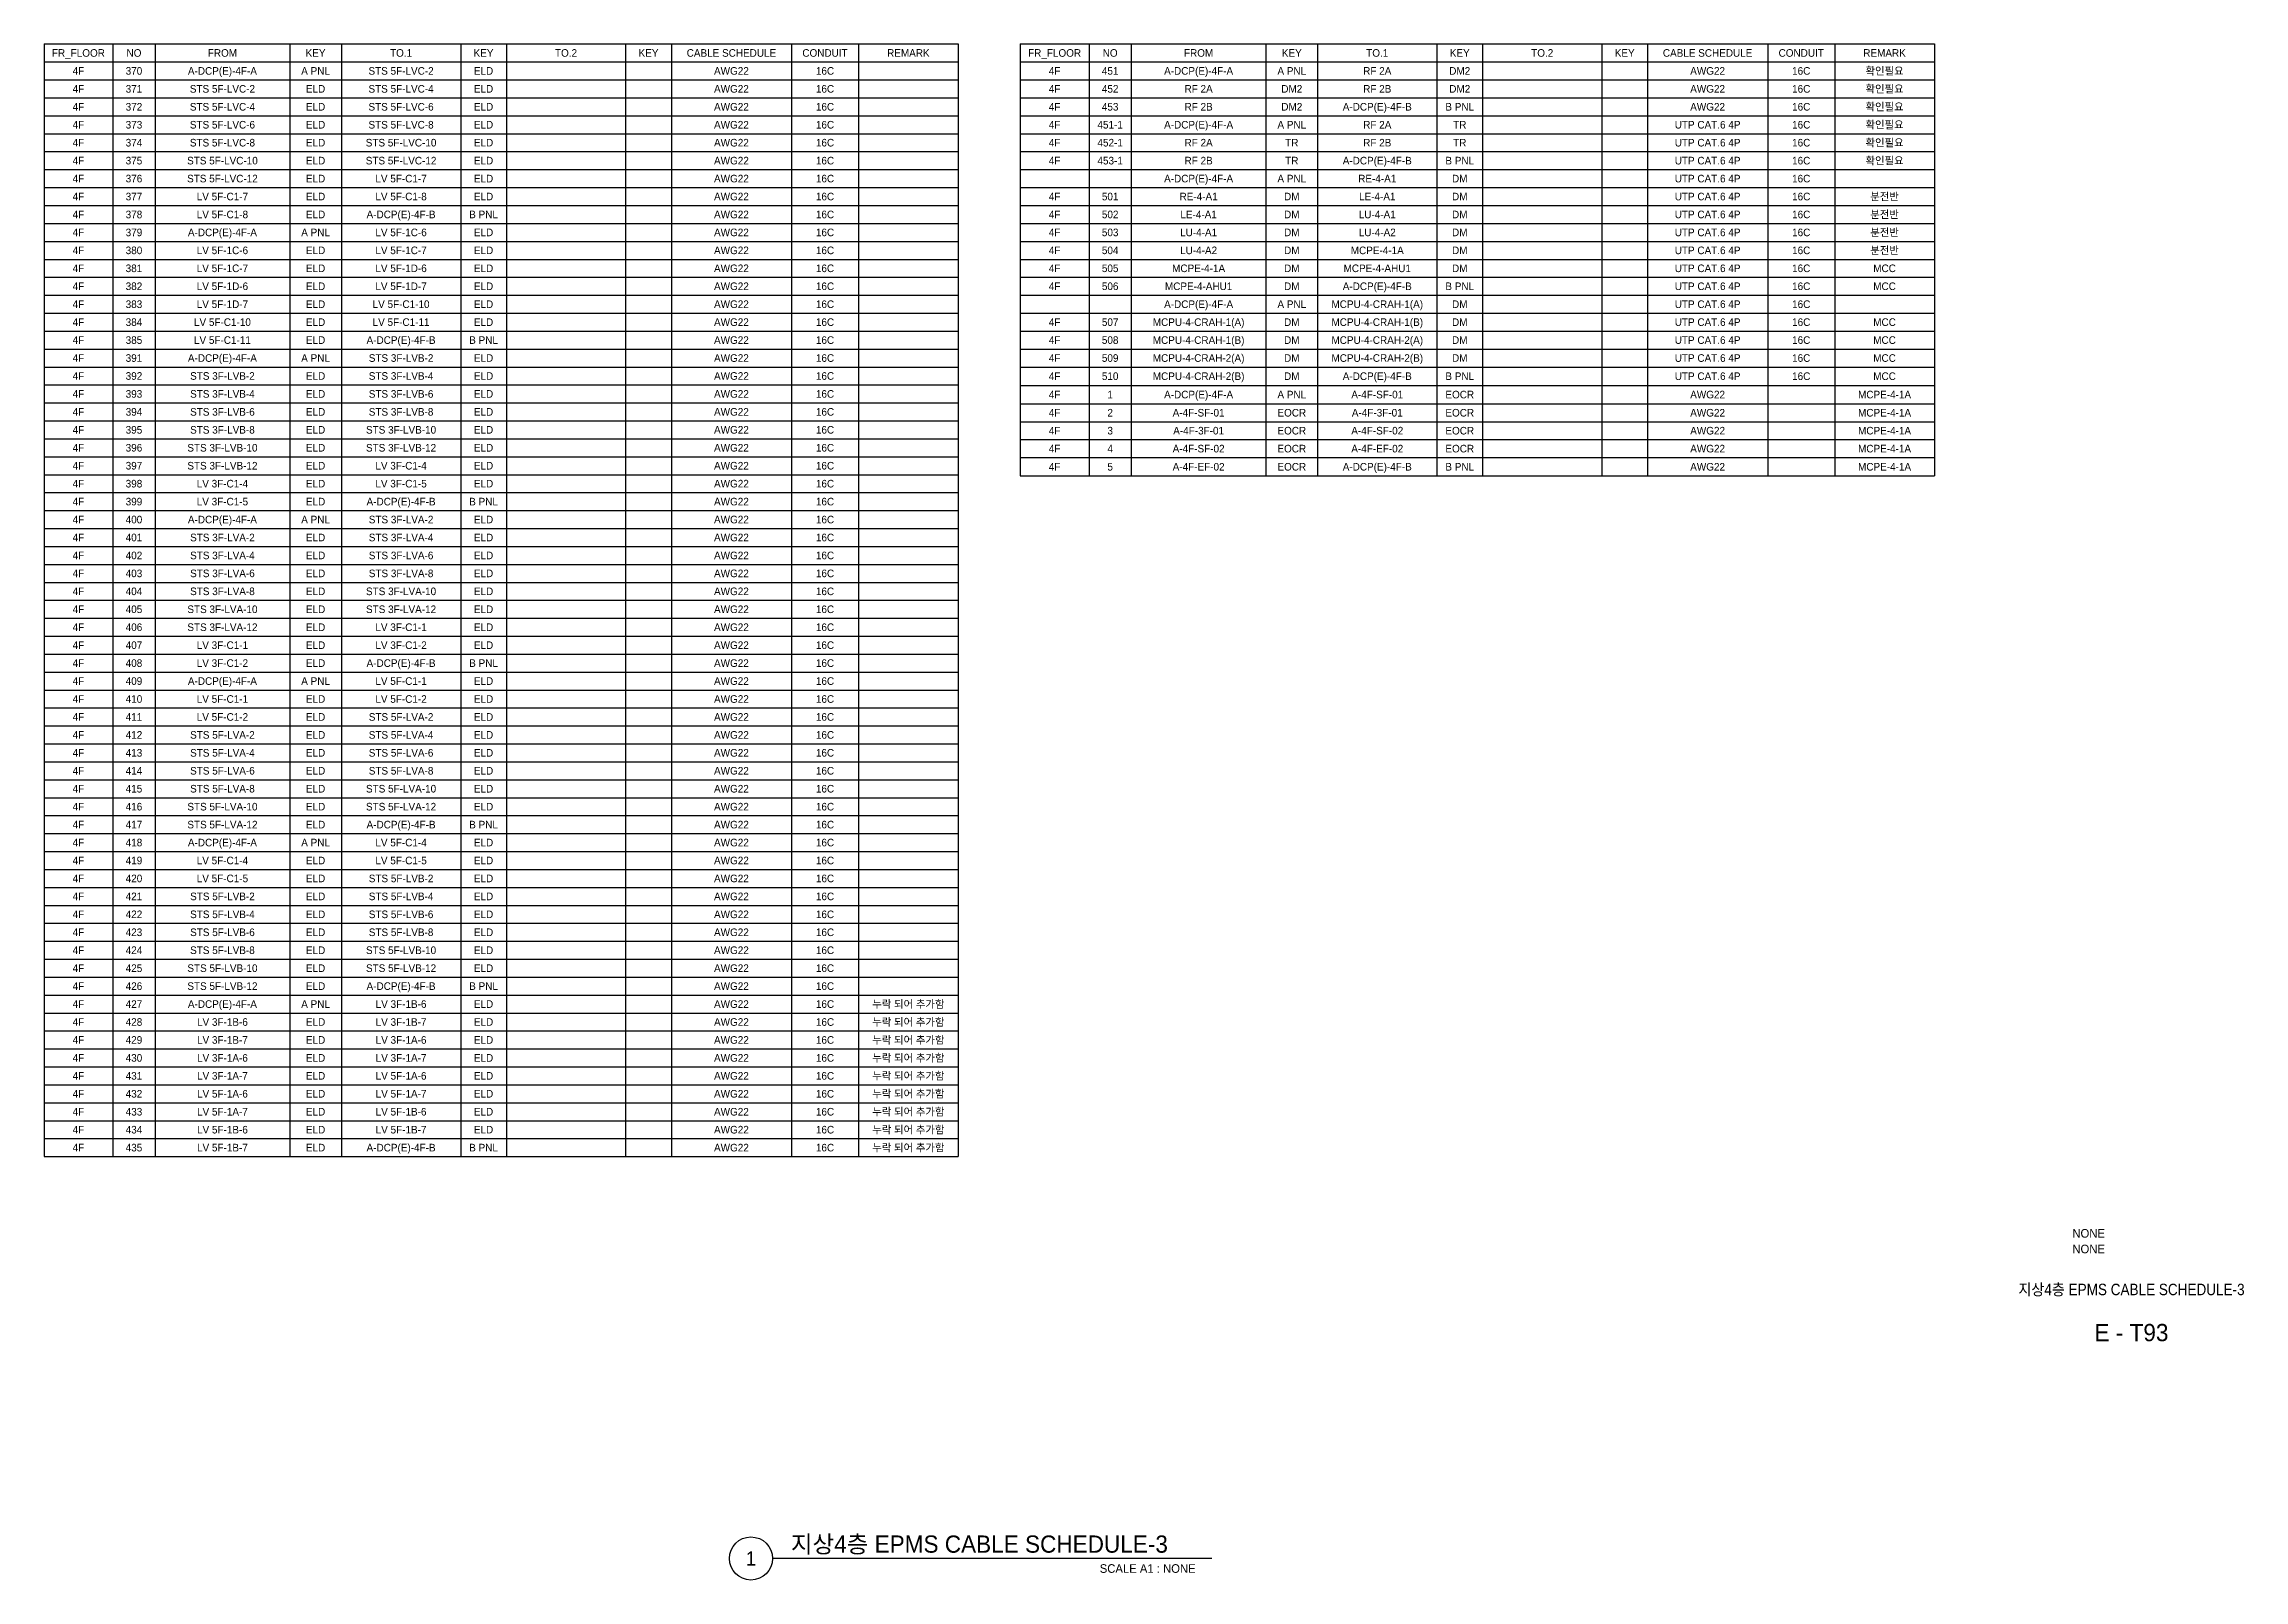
# Model space of a CAD drawing. Header units: millimetres. Extents: x 89450 to 753248, y -530175 to 1209785.
# Drawn here: x 638407 to 753248, y 360825 to 441025 of the extents above; entities that cross this region are included whole.
import ezdxf
from ezdxf.enums import TextEntityAlignment as Align

# ---------------------------------------------------------------- set-up
doc = ezdxf.new("R2010")
doc.units = ezdxf.units.MM
doc.header["$LTSCALE"] = 150
for name, color, linetype in [('-----29 Cable Schedule', 1, 'Continuous'), ('-----30 Text', 2, 'Continuous'), ('-----41 Drawing Title', 2, 'Continuous'), ('-----42 Drawing Number', 2, 'Continuous'), ('-----43 Drawing Scale', 3, 'Continuous')]:
    doc.layers.add(name, color=color, linetype=linetype)
doc.styles.add('ELEC', font='')
doc.styles.get('ELEC').set_extended_font_data('Dotum')

msp = doc.modelspace()

# ---------------------------------------------------------------- texts
at = {"layer": '-----30 Text', "style": 'ELEC'}
for s, height, p in [('FR_FLOOR', 396.6, (640203, 440557)), ('NO', 396.6, (643103, 440557)), ('FROM', 396.6, (647721, 440557)), ('KEY', 396.6, (652584, 440557)), ('TO.1', 396.6, (657046, 440557)), ('KEY', 396.6, (661351, 440557)), ('TO.2', 396.6, (665657, 440557)), ('KEY', 396.6, (669963, 440557)), ('CABLE SCHEDULE', 396.6, (674291, 440557)), ('CONDUIT', 396.6, (679176, 440557)), ('REMARK', 396.6, (683527, 440557)), ('FR_FLOOR', 396.6, (691161, 440557)), ('NO', 396.6, (694061, 440557)), ('FROM', 396.6, (698679, 440557)), ('KEY', 396.6, (703543, 440557)), ('TO.1', 396.6, (708004, 440557)), ('KEY', 396.6, (712310, 440557)), ('TO.2', 396.6, (716616, 440557)), ('KEY', 396.6, (720921, 440557)), ('CABLE SCHEDULE', 396.6, (725249, 440557)), ('CONDUIT', 396.6, (730135, 440557)), ('REMARK', 396.6, (734485, 440557)), ('확인필요', 396.6, (734485, 439620)), ('4F', 396.6, (640203, 439620)), ('4F', 396.6, (640203, 438683)), ('370', 396.6, (643103, 439620)), ('371', 396.6, (643103, 438683)), ('A-DCP(E)-4F-A', 396.6, (647721, 439620)), ('STS 5F-LVC-2', 396.6, (647721, 438683)), ('A PNL', 396.6, (652584, 439620)), ('ELD', 396.6, (652584, 438683)), ('STS 5F-LVC-2', 396.6, (657046, 439620)), ('STS 5F-LVC-4', 396.6, (657046, 438683)), ('ELD', 396.6, (661351, 439620)), ('ELD', 396.6, (661351, 438683)), ('AWG22', 396.6, (674291, 439620)), ('AWG22', 396.6, (674291, 438683)), ('16C', 396.6, (679176, 439620)), ('16C', 396.6, (679176, 438683)), ('4F', 396.6, (691161, 439620)), ('4F', 396.6, (691161, 438683)), ('451', 396.6, (694061, 439620)), ('452', 396.6, (694061, 438683)), ('A-DCP(E)-4F-A', 396.6, (698679, 439620)), ('RF 2A', 396.6, (698679, 438683)), ('A PNL', 396.6, (703543, 439620)), ('DM2', 396.6, (703543, 438683)), ('RF 2A', 396.6, (708004, 439620)), ('RF 2B', 396.6, (708004, 438683)), ('DM2', 396.6, (712310, 439620)), ('DM2', 396.6, (712310, 438683)), ('AWG22', 396.6, (725249, 439620)), ('AWG22', 396.6, (725249, 438683)), ('16C', 396.6, (730135, 439620)), ('16C', 396.6, (730135, 438683)), ('확인필요', 396.6, (734485, 438683)), ('4F', 396.6, (640203, 437746)), ('372', 396.6, (643103, 437746)), ('STS 5F-LVC-4', 396.6, (647721, 437746)), ('ELD', 396.6, (652584, 437746)), ('STS 5F-LVC-6', 396.6, (657046, 437746)), ('ELD', 396.6, (661351, 437746)), ('AWG22', 396.6, (674291, 437746)), ('16C', 396.6, (679176, 437746)), ('4F', 396.6, (691161, 437746)), ('453', 396.6, (694061, 437746)), ('RF 2B', 396.6, (698679, 437746)), ('DM2', 396.6, (703543, 437746)), ('A-DCP(E)-4F-B', 396.6, (708004, 437746)), ('B PNL', 396.6, (712310, 437746)), ('AWG22', 396.6, (725249, 437746)), ('16C', 396.6, (730135, 437746)), ('확인필요', 396.6, (734485, 437746)), ('4F', 396.6, (640203, 436809)), ('373', 396.6, (643103, 436809)), ('STS 5F-LVC-6', 396.6, (647721, 436809)), ('ELD', 396.6, (652584, 436809)), ('STS 5F-LVC-8', 396.6, (657046, 436809)), ('ELD', 396.6, (661351, 436809)), ('AWG22', 396.6, (674291, 436809)), ('16C', 396.6, (679176, 436809)), ('4F', 396.6, (691161, 436809)), ('451-1', 396.6, (694061, 436809)), ('A-DCP(E)-4F-A', 396.6, (698679, 436809)), ('A PNL', 396.6, (703543, 436809)), ('RF 2A', 396.6, (708004, 436809)), ('TR', 396.6, (712310, 436809)), ('UTP CAT.6 4P', 396.6, (725249, 436809)), ('16C', 396.6, (730135, 436809)), ('확인필요', 396.6, (734485, 436809)), ('4F', 396.6, (640203, 435872)), ('374', 396.6, (643103, 435872)), ('STS 5F-LVC-8', 396.6, (647721, 435872)), ('ELD', 396.6, (652584, 435872)), ('STS 5F-LVC-10', 396.6, (657046, 435872)), ('ELD', 396.6, (661351, 435872)), ('AWG22', 396.6, (674291, 435872)), ('16C', 396.6, (679176, 435872)), ('4F', 396.6, (691161, 435872)), ('452-1', 396.6, (694061, 435872)), ('RF 2A', 396.6, (698679, 435872)), ('TR', 396.6, (703543, 435872)), ('RF 2B', 396.6, (708004, 435872)), ('TR', 396.6, (712310, 435872)), ('UTP CAT.6 4P', 396.6, (725249, 435872)), ('16C', 396.6, (730135, 435872)), ('확인필요', 396.6, (734485, 435872)), ('4F', 396.6, (640203, 434935)), ('4F', 396.6, (640203, 433998)), ('375', 396.6, (643103, 434935)), ('376', 396.6, (643103, 433998)), ('STS 5F-LVC-10', 396.6, (647721, 434935)), ('STS 5F-LVC-12', 396.6, (647721, 433998)), ('ELD', 396.6, (652584, 434935)), ('ELD', 396.6, (652584, 433998)), ('STS 5F-LVC-12', 396.6, (657046, 434935)), ('LV 5F-C1-7', 396.6, (657046, 433998)), ('ELD', 396.6, (661351, 434935)), ('ELD', 396.6, (661351, 433998)), ('AWG22', 396.6, (674291, 434935)), ('AWG22', 396.6, (674291, 433998)), ('16C', 396.6, (679176, 434935)), ('16C', 396.6, (679176, 433998)), ('4F', 396.6, (691161, 434935)), ('453-1', 396.6, (694061, 434935)), ('A-DCP(E)-4F-A', 396.6, (698679, 433998)), ('RF 2B', 396.6, (698679, 434935)), ('A PNL', 396.6, (703543, 433998)), ('TR', 396.6, (703543, 434935)), ('A-DCP(E)-4F-B', 396.6, (708004, 434935)), ('RE-4-A1', 396.6, (708004, 433998)), ('B PNL', 396.6, (712310, 434935)), ('DM', 396.6, (712310, 433998)), ('UTP CAT.6 4P', 396.6, (725249, 434935)), ('UTP CAT.6 4P', 396.6, (725249, 433998)), ('16C', 396.6, (730135, 434935)), ('16C', 396.6, (730135, 433998)), ('확인필요', 396.6, (734485, 434935)), ('4F', 396.6, (640203, 433061)), ('377', 396.6, (643103, 433061)), ('LV 5F-C1-7', 396.6, (647721, 433061)), ('ELD', 396.6, (652584, 433061)), ('LV 5F-C1-8', 396.6, (657046, 433061)), ('ELD', 396.6, (661351, 433061)), ('AWG22', 396.6, (674291, 433061)), ('16C', 396.6, (679176, 433061)), ('4F', 396.6, (691161, 433061)), ('501', 396.6, (694061, 433061)), ('RE-4-A1', 396.6, (698679, 433061)), ('DM', 396.6, (703543, 433061)), ('LE-4-A1', 396.6, (708004, 433061)), ('DM', 396.6, (712310, 433061)), ('UTP CAT.6 4P', 396.6, (725249, 433061)), ('16C', 396.6, (730135, 433061)), ('분전반', 396.6, (734485, 433061)), ('4F', 396.6, (640203, 432124)), ('378', 396.6, (643103, 432124)), ('LV 5F-C1-8', 396.6, (647721, 432124)), ('ELD', 396.6, (652584, 432124)), ('A-DCP(E)-4F-B', 396.6, (657046, 432124)), ('B PNL', 396.6, (661351, 432124)), ('AWG22', 396.6, (674291, 432124)), ('16C', 396.6, (679176, 432124)), ('4F', 396.6, (691161, 432124)), ('502', 396.6, (694061, 432124)), ('LE-4-A1', 396.6, (698679, 432124)), ('DM', 396.6, (703543, 432124)), ('LU-4-A1', 396.6, (708004, 432124)), ('DM', 396.6, (712310, 432124)), ('UTP CAT.6 4P', 396.6, (725249, 432124)), ('16C', 396.6, (730135, 432124)), ('분전반', 396.6, (734485, 432124)), ('4F', 396.6, (640203, 431187)), ('379', 396.6, (643103, 431187)), ('A-DCP(E)-4F-A', 396.6, (647721, 431187)), ('A PNL', 396.6, (652584, 431187)), ('LV 5F-1C-6', 396.6, (657046, 431187)), ('ELD', 396.6, (661351, 431187)), ('AWG22', 396.6, (674291, 431187)), ('16C', 396.6, (679176, 431187)), ('4F', 396.6, (691161, 431187)), ('503', 396.6, (694061, 431187)), ('LU-4-A1', 396.6, (698679, 431187)), ('DM', 396.6, (703543, 431187)), ('LU-4-A2', 396.6, (708004, 431187)), ('DM', 396.6, (712310, 431187)), ('UTP CAT.6 4P', 396.6, (725249, 431187)), ('16C', 396.6, (730135, 431187)), ('분전반', 396.6, (734485, 431187)), ('4F', 396.6, (640203, 430250)), ('4F', 396.6, (640203, 429313)), ('380', 396.6, (643103, 430250)), ('381', 396.6, (643103, 429313)), ('LV 5F-1C-6', 396.6, (647721, 430250)), ('LV 5F-1C-7', 396.6, (647721, 429313)), ('ELD', 396.6, (652584, 430250)), ('ELD', 396.6, (652584, 429313)), ('LV 5F-1C-7', 396.6, (657046, 430250)), ('LV 5F-1D-6', 396.6, (657046, 429313)), ('ELD', 396.6, (661351, 430250)), ('ELD', 396.6, (661351, 429313)), ('AWG22', 396.6, (674291, 430250)), ('AWG22', 396.6, (674291, 429313)), ('16C', 396.6, (679176, 430250)), ('16C', 396.6, (679176, 429313)), ('4F', 396.6, (691161, 430250)), ('4F', 396.6, (691161, 429313)), ('504', 396.6, (694061, 430250)), ('505', 396.6, (694061, 429313)), ('MCPE-4-1A', 396.6, (698679, 429313)), ('LU-4-A2', 396.6, (698679, 430250)), ('DM', 396.6, (703543, 430250)), ('DM', 396.6, (703543, 429313)), ('MCPE-4-AHU1', 396.6, (708004, 429313)), ('MCPE-4-1A', 396.6, (708004, 430250)), ('DM', 396.6, (712310, 430250)), ('DM', 396.6, (712310, 429313)), ('UTP CAT.6 4P', 396.6, (725249, 430250)), ('UTP CAT.6 4P', 396.6, (725249, 429313)), ('16C', 396.6, (730135, 430250)), ('16C', 396.6, (730135, 429313)), ('분전반', 396.6, (734485, 430250)), ('MCC', 396.6, (734485, 429313)), ('4F', 396.6, (640203, 428376)), ('382', 396.6, (643103, 428376)), ('LV 5F-1D-6', 396.6, (647721, 428376)), ('ELD', 396.6, (652584, 428376)), ('LV 5F-1D-7', 396.6, (657046, 428376)), ('ELD', 396.6, (661351, 428376)), ('AWG22', 396.6, (674291, 428376)), ('16C', 396.6, (679176, 428376)), ('4F', 396.6, (691161, 428376)), ('506', 396.6, (694061, 428376)), ('MCPE-4-AHU1', 396.6, (698679, 428376)), ('DM', 396.6, (703543, 428376)), ('A-DCP(E)-4F-B', 396.6, (708004, 428376)), ('B PNL', 396.6, (712310, 428376)), ('UTP CAT.6 4P', 396.6, (725249, 428376)), ('16C', 396.6, (730135, 428376)), ('MCC', 396.6, (734485, 428376)), ('4F', 396.6, (640203, 427439)), ('383', 396.6, (643103, 427439)), ('LV 5F-1D-7', 396.6, (647721, 427439)), ('ELD', 396.6, (652584, 427439)), ('LV 5F-C1-10', 396.6, (657046, 427439)), ('ELD', 396.6, (661351, 427439)), ('AWG22', 396.6, (674291, 427439)), ('16C', 396.6, (679176, 427439)), ('A-DCP(E)-4F-A', 396.6, (698679, 427439)), ('A PNL', 396.6, (703543, 427439)), ('MCPU-4-CRAH-1(A)', 396.6, (708004, 427439)), ('DM', 396.6, (712310, 427439)), ('UTP CAT.6 4P', 396.6, (725249, 427439)), ('16C', 396.6, (730135, 427439)), ('4F', 396.6, (640203, 426502)), ('384', 396.6, (643103, 426502)), ('LV 5F-C1-10', 396.6, (647721, 426502)), ('ELD', 396.6, (652584, 426502)), ('LV 5F-C1-11', 396.6, (657046, 426502)), ('ELD', 396.6, (661351, 426502)), ('AWG22', 396.6, (674291, 426502)), ('16C', 396.6, (679176, 426502)), ('4F', 396.6, (691161, 426502)), ('507', 396.6, (694061, 426502)), ('MCPU-4-CRAH-1(A)', 396.6, (698679, 426502)), ('DM', 396.6, (703543, 426502)), ('MCPU-4-CRAH-1(B)', 396.6, (708004, 426502)), ('DM', 396.6, (712310, 426502)), ('UTP CAT.6 4P', 396.6, (725249, 426502)), ('16C', 396.6, (730135, 426502)), ('MCC', 396.6, (734485, 426502)), ('4F', 396.6, (640203, 425565)), ('385', 396.6, (643103, 425565)), ('LV 5F-C1-11', 396.6, (647721, 425565)), ('ELD', 396.6, (652584, 425565)), ('A-DCP(E)-4F-B', 396.6, (657046, 425565)), ('B PNL', 396.6, (661351, 425565)), ('AWG22', 396.6, (674291, 425565)), ('16C', 396.6, (679176, 425565)), ('4F', 396.6, (691161, 425565)), ('508', 396.6, (694061, 425565)), ('MCPU-4-CRAH-1(B)', 396.6, (698679, 425565)), ('DM', 396.6, (703543, 425565)), ('MCPU-4-CRAH-2(A)', 396.6, (708004, 425565)), ('DM', 396.6, (712310, 425565)), ('UTP CAT.6 4P', 396.6, (725249, 425565)), ('16C', 396.6, (730135, 425565)), ('MCC', 396.6, (734485, 425565)), ('4F', 396.6, (640203, 424628)), ('4F', 396.6, (640203, 423691)), ('391', 396.6, (643103, 424628)), ('392', 396.6, (643103, 423691)), ('A-DCP(E)-4F-A', 396.6, (647721, 424628)), ('STS 3F-LVB-2', 396.6, (647721, 423691)), ('A PNL', 396.6, (652584, 424628)), ('ELD', 396.6, (652584, 423691)), ('STS 3F-LVB-2', 396.6, (657046, 424628)), ('STS 3F-LVB-4', 396.6, (657046, 423691)), ('ELD', 396.6, (661351, 424628)), ('ELD', 396.6, (661351, 423691)), ('AWG22', 396.6, (674291, 424628)), ('AWG22', 396.6, (674291, 423691)), ('16C', 396.6, (679176, 424628)), ('16C', 396.6, (679176, 423691)), ('4F', 396.6, (691161, 424628)), ('4F', 396.6, (691161, 423680)), ('509', 396.6, (694061, 424628)), ('510', 396.6, (694061, 423680)), ('MCPU-4-CRAH-2(A)', 396.6, (698679, 424628)), ('MCPU-4-CRAH-2(B)', 396.6, (698679, 423680)), ('DM', 396.6, (703543, 424628)), ('DM', 396.6, (703543, 423680)), ('MCPU-4-CRAH-2(B)', 396.6, (708004, 424628)), ('A-DCP(E)-4F-B', 396.6, (708004, 423680)), ('B PNL', 396.6, (712310, 423680)), ('DM', 396.6, (712310, 424628)), ('UTP CAT.6 4P', 396.6, (725249, 424628)), ('UTP CAT.6 4P', 396.6, (725249, 423680)), ('16C', 396.6, (730135, 424628)), ('16C', 396.6, (730135, 423680)), ('MCC', 396.6, (734485, 424628)), ('MCC', 396.6, (734485, 423680)), ('4F', 396.6, (640203, 422754)), ('393', 396.6, (643103, 422754)), ('STS 3F-LVB-4', 396.6, (647721, 422754)), ('ELD', 396.6, (652584, 422754)), ('STS 3F-LVB-6', 396.6, (657046, 422754)), ('ELD', 396.6, (661351, 422754)), ('AWG22', 396.6, (674291, 422754)), ('16C', 396.6, (679176, 422754)), ('4F', 396.6, (691161, 422721)), ('1', 397, (694061, 422721)), ('A-DCP(E)-4F-A', 396.6, (698679, 422721)), ('A PNL', 396.6, (703543, 422721)), ('A-4F-SF-01', 396.6, (708004, 422721)), ('EOCR', 396.6, (712310, 422721)), ('AWG22', 396.6, (725249, 422721)), ('MCPE-4-1A', 396.6, (734485, 422721)), ('4F', 396.6, (640203, 421817)), ('394', 396.6, (643103, 421817)), ('STS 3F-LVB-6', 396.6, (647721, 421817)), ('ELD', 396.6, (652584, 421817)), ('STS 3F-LVB-8', 396.6, (657046, 421817)), ('ELD', 396.6, (661351, 421817)), ('AWG22', 396.6, (674291, 421817)), ('16C', 396.6, (679176, 421817)), ('4F', 396.6, (691161, 421772)), ('2', 397, (694061, 421772)), ('A-4F-SF-01', 396.6, (698679, 421772)), ('EOCR', 396.6, (703543, 421772)), ('A-4F-3F-01', 396.6, (708004, 421772)), ('EOCR', 396.6, (712310, 421772)), ('AWG22', 396.6, (725249, 421772)), ('MCPE-4-1A', 396.6, (734485, 421772)), ('4F', 396.6, (640203, 420880)), ('395', 396.6, (643103, 420880)), ('STS 3F-LVB-8', 396.6, (647721, 420880)), ('ELD', 396.6, (652584, 420880)), ('STS 3F-LVB-10', 396.6, (657046, 420880)), ('ELD', 396.6, (661351, 420880)), ('AWG22', 396.6, (674291, 420880)), ('16C', 396.6, (679176, 420880)), ('4F', 396.6, (691161, 420835)), ('3', 397, (694061, 420835)), ('A-4F-3F-01', 396.6, (698679, 420835)), ('EOCR', 396.6, (703543, 420835)), ('A-4F-SF-02', 396.6, (708004, 420835)), ('EOCR', 396.6, (712310, 420835)), ('AWG22', 396.6, (725249, 420835)), ('MCPE-4-1A', 396.6, (734485, 420835)), ('4F', 396.6, (640203, 419943)), ('4F', 396.6, (640203, 419006)), ('396', 396.6, (643103, 419943)), ('397', 396.6, (643103, 419006)), ('STS 3F-LVB-10', 396.6, (647721, 419943)), ('STS 3F-LVB-12', 396.6, (647721, 419006)), ('ELD', 396.6, (652584, 419943)), ('ELD', 396.6, (652584, 419006)), ('STS 3F-LVB-12', 396.6, (657046, 419943)), ('LV 3F-C1-4', 396.6, (657046, 419006)), ('ELD', 396.6, (661351, 419943)), ('ELD', 396.6, (661351, 419006)), ('AWG22', 396.6, (674291, 419943)), ('AWG22', 396.6, (674291, 419006)), ('16C', 396.6, (679176, 419943)), ('16C', 396.6, (679176, 419006)), ('4F', 396.6, (691161, 419898)), ('4', 397, (694061, 419898)), ('A-4F-SF-02', 396.6, (698679, 419898)), ('EOCR', 396.6, (703543, 419898)), ('A-4F-EF-02', 396.6, (708004, 419898)), ('EOCR', 396.6, (712310, 419898)), ('AWG22', 396.6, (725249, 419898)), ('MCPE-4-1A', 396.6, (734485, 419898)), ('4F', 396.6, (640203, 418069)), ('398', 396.6, (643103, 418069)), ('LV 3F-C1-4', 396.6, (647721, 418069)), ('ELD', 396.6, (652584, 418069)), ('LV 3F-C1-5', 396.6, (657046, 418069)), ('ELD', 396.6, (661351, 418069)), ('AWG22', 396.6, (674291, 418069)), ('16C', 396.6, (679176, 418069)), ('4F', 396.6, (691161, 418950)), ('5', 397, (694061, 418950)), ('A-4F-EF-02', 396.6, (698679, 418950)), ('EOCR', 396.6, (703543, 418950)), ('A-DCP(E)-4F-B', 396.6, (708004, 418950)), ('B PNL', 396.6, (712310, 418950)), ('AWG22', 396.6, (725249, 418950)), ('MCPE-4-1A', 396.6, (734485, 418950)), ('4F', 396.6, (640203, 417132)), ('399', 396.6, (643103, 417132)), ('LV 3F-C1-5', 396.6, (647721, 417132)), ('ELD', 396.6, (652584, 417132)), ('A-DCP(E)-4F-B', 396.6, (657046, 417132)), ('B PNL', 396.6, (661351, 417132)), ('AWG22', 396.6, (674291, 417132)), ('16C', 396.6, (679176, 417132)), ('4F', 396.6, (640203, 416195)), ('400', 396.6, (643103, 416195)), ('A-DCP(E)-4F-A', 396.6, (647721, 416195)), ('A PNL', 396.6, (652584, 416195)), ('STS 3F-LVA-2', 396.6, (657046, 416195)), ('ELD', 396.6, (661351, 416195)), ('AWG22', 396.6, (674291, 416195)), ('16C', 396.6, (679176, 416195)), ('4F', 396.6, (640203, 415258)), ('401', 396.6, (643103, 415258)), ('STS 3F-LVA-2', 396.6, (647721, 415258)), ('ELD', 396.6, (652584, 415258)), ('STS 3F-LVA-4', 396.6, (657046, 415258)), ('ELD', 396.6, (661351, 415258)), ('AWG22', 396.6, (674291, 415258)), ('16C', 396.6, (679176, 415258)), ('4F', 396.6, (640203, 414321)), ('4F', 396.6, (640203, 413384)), ('402', 396.6, (643103, 414321)), ('403', 396.6, (643103, 413384)), ('STS 3F-LVA-4', 396.6, (647721, 414321)), ('STS 3F-LVA-6', 396.6, (647721, 413384)), ('ELD', 396.6, (652584, 414321)), ('ELD', 396.6, (652584, 413384)), ('STS 3F-LVA-6', 396.6, (657046, 414321)), ('STS 3F-LVA-8', 396.6, (657046, 413384)), ('ELD', 396.6, (661351, 414321)), ('ELD', 396.6, (661351, 413384)), ('AWG22', 396.6, (674291, 414321)), ('AWG22', 396.6, (674291, 413384)), ('16C', 396.6, (679176, 414321)), ('16C', 396.6, (679176, 413384)), ('4F', 396.6, (640203, 412447)), ('404', 396.6, (643103, 412447)), ('STS 3F-LVA-8', 396.6, (647721, 412447)), ('ELD', 396.6, (652584, 412447)), ('STS 3F-LVA-10', 396.6, (657046, 412447)), ('ELD', 396.6, (661351, 412447)), ('AWG22', 396.6, (674291, 412447)), ('16C', 396.6, (679176, 412447)), ('4F', 396.6, (640203, 411510)), ('405', 396.6, (643103, 411510)), ('STS 3F-LVA-10', 396.6, (647721, 411510)), ('ELD', 396.6, (652584, 411510)), ('STS 3F-LVA-12', 396.6, (657046, 411510)), ('ELD', 396.6, (661351, 411510)), ('AWG22', 396.6, (674291, 411510)), ('16C', 396.6, (679176, 411510)), ('4F', 396.6, (640203, 410573)), ('406', 396.6, (643103, 410573)), ('STS 3F-LVA-12', 396.6, (647721, 410573)), ('ELD', 396.6, (652584, 410573)), ('LV 3F-C1-1', 396.6, (657046, 410573)), ('ELD', 396.6, (661351, 410573)), ('AWG22', 396.6, (674291, 410573)), ('16C', 396.6, (679176, 410573)), ('4F', 396.6, (640203, 409636)), ('4F', 396.6, (640203, 408699)), ('407', 396.6, (643103, 409636)), ('408', 396.6, (643103, 408699)), ('LV 3F-C1-1', 396.6, (647721, 409636)), ('LV 3F-C1-2', 396.6, (647721, 408699)), ('ELD', 396.6, (652584, 409636)), ('ELD', 396.6, (652584, 408699)), ('A-DCP(E)-4F-B', 396.6, (657046, 408699)), ('LV 3F-C1-2', 396.6, (657046, 409636)), ('B PNL', 396.6, (661351, 408699)), ('ELD', 396.6, (661351, 409636)), ('AWG22', 396.6, (674291, 409636)), ('AWG22', 396.6, (674291, 408699)), ('16C', 396.6, (679176, 409636)), ('16C', 396.6, (679176, 408699)), ('4F', 396.6, (640203, 407762)), ('409', 396.6, (643103, 407762)), ('A-DCP(E)-4F-A', 396.6, (647721, 407762)), ('A PNL', 396.6, (652584, 407762)), ('LV 5F-C1-1', 396.6, (657046, 407762)), ('ELD', 396.6, (661351, 407762)), ('AWG22', 396.6, (674291, 407762)), ('16C', 396.6, (679176, 407762)), ('4F', 396.6, (640203, 406825)), ('410', 396.6, (643103, 406825)), ('LV 5F-C1-1', 396.6, (647721, 406825)), ('ELD', 396.6, (652584, 406825)), ('LV 5F-C1-2', 396.6, (657046, 406825)), ('ELD', 396.6, (661351, 406825)), ('AWG22', 396.6, (674291, 406825)), ('16C', 396.6, (679176, 406825)), ('4F', 396.6, (640203, 405888)), ('411', 396.6, (643103, 405888)), ('LV 5F-C1-2', 396.6, (647721, 405888)), ('ELD', 396.6, (652584, 405888)), ('STS 5F-LVA-2', 396.6, (657046, 405888)), ('ELD', 396.6, (661351, 405888)), ('AWG22', 396.6, (674291, 405888)), ('16C', 396.6, (679176, 405888)), ('4F', 396.6, (640203, 404951)), ('412', 396.6, (643103, 404951)), ('STS 5F-LVA-2', 396.6, (647721, 404951)), ('ELD', 396.6, (652584, 404951)), ('STS 5F-LVA-4', 396.6, (657046, 404951)), ('ELD', 396.6, (661351, 404951)), ('AWG22', 396.6, (674291, 404951)), ('16C', 396.6, (679176, 404951)), ('4F', 396.6, (640203, 404015)), ('4F', 396.6, (640203, 403078)), ('413', 396.6, (643103, 404015)), ('414', 396.6, (643103, 403078)), ('STS 5F-LVA-4', 396.6, (647721, 404015)), ('STS 5F-LVA-6', 396.6, (647721, 403078)), ('ELD', 396.6, (652584, 404015)), ('ELD', 396.6, (652584, 403078)), ('STS 5F-LVA-6', 396.6, (657046, 404015)), ('STS 5F-LVA-8', 396.6, (657046, 403078)), ('ELD', 396.6, (661351, 404015)), ('ELD', 396.6, (661351, 403078)), ('AWG22', 396.6, (674291, 404015)), ('AWG22', 396.6, (674291, 403078)), ('16C', 396.6, (679176, 404015)), ('16C', 396.6, (679176, 403078)), ('4F', 396.6, (640203, 402141)), ('415', 396.6, (643103, 402141)), ('STS 5F-LVA-8', 396.6, (647721, 402141)), ('ELD', 396.6, (652584, 402141)), ('STS 5F-LVA-10', 396.6, (657046, 402141)), ('ELD', 396.6, (661351, 402141)), ('AWG22', 396.6, (674291, 402141)), ('16C', 396.6, (679176, 402141)), ('4F', 396.6, (640203, 401204)), ('416', 396.6, (643103, 401204)), ('STS 5F-LVA-10', 396.6, (647721, 401204)), ('ELD', 396.6, (652584, 401204)), ('STS 5F-LVA-12', 396.6, (657046, 401204)), ('ELD', 396.6, (661351, 401204)), ('AWG22', 396.6, (674291, 401204)), ('16C', 396.6, (679176, 401204)), ('4F', 396.6, (640203, 400267)), ('417', 396.6, (643103, 400267)), ('STS 5F-LVA-12', 396.6, (647721, 400267)), ('ELD', 396.6, (652584, 400267)), ('A-DCP(E)-4F-B', 396.6, (657046, 400267)), ('B PNL', 396.6, (661351, 400267)), ('AWG22', 396.6, (674291, 400267)), ('16C', 396.6, (679176, 400267)), ('4F', 396.6, (640203, 399330)), ('4F', 396.6, (640203, 398393)), ('418', 396.6, (643103, 399330)), ('419', 396.6, (643103, 398393)), ('A-DCP(E)-4F-A', 396.6, (647721, 399330)), ('LV 5F-C1-4', 396.6, (647721, 398393)), ('A PNL', 396.6, (652584, 399330)), ('ELD', 396.6, (652584, 398393)), ('LV 5F-C1-4', 396.6, (657046, 399330)), ('LV 5F-C1-5', 396.6, (657046, 398393)), ('ELD', 396.6, (661351, 399330)), ('ELD', 396.6, (661351, 398393)), ('AWG22', 396.6, (674291, 399330)), ('AWG22', 396.6, (674291, 398393)), ('16C', 396.6, (679176, 399330)), ('16C', 396.6, (679176, 398393)), ('4F', 396.6, (640203, 397456)), ('420', 396.6, (643103, 397456)), ('LV 5F-C1-5', 396.6, (647721, 397456)), ('ELD', 396.6, (652584, 397456)), ('STS 5F-LVB-2', 396.6, (657046, 397456)), ('ELD', 396.6, (661351, 397456)), ('AWG22', 396.6, (674291, 397456)), ('16C', 396.6, (679176, 397456)), ('4F', 396.6, (640203, 396519)), ('421', 396.6, (643103, 396519)), ('STS 5F-LVB-2', 396.6, (647721, 396519)), ('ELD', 396.6, (652584, 396519)), ('STS 5F-LVB-4', 396.6, (657046, 396519)), ('ELD', 396.6, (661351, 396519)), ('AWG22', 396.6, (674291, 396519)), ('16C', 396.6, (679176, 396519)), ('4F', 396.6, (640203, 395582)), ('422', 396.6, (643103, 395582)), ('STS 5F-LVB-4', 396.6, (647721, 395582)), ('ELD', 396.6, (652584, 395582)), ('STS 5F-LVB-6', 396.6, (657046, 395582)), ('ELD', 396.6, (661351, 395582)), ('AWG22', 396.6, (674291, 395582)), ('16C', 396.6, (679176, 395582)), ('4F', 396.6, (640203, 394645)), ('4F', 396.6, (640203, 393708)), ('423', 396.6, (643103, 394645)), ('424', 396.6, (643103, 393708)), ('STS 5F-LVB-6', 396.6, (647721, 394645)), ('STS 5F-LVB-8', 396.6, (647721, 393708)), ('ELD', 396.6, (652584, 394645)), ('ELD', 396.6, (652584, 393708)), ('STS 5F-LVB-10', 396.6, (657046, 393708)), ('STS 5F-LVB-8', 396.6, (657046, 394645)), ('ELD', 396.6, (661351, 394645)), ('ELD', 396.6, (661351, 393708)), ('AWG22', 396.6, (674291, 394645)), ('AWG22', 396.6, (674291, 393708)), ('16C', 396.6, (679176, 394645)), ('16C', 396.6, (679176, 393708)), ('4F', 396.6, (640203, 392771)), ('425', 396.6, (643103, 392771)), ('STS 5F-LVB-10', 396.6, (647721, 392771)), ('ELD', 396.6, (652584, 392771)), ('STS 5F-LVB-12', 396.6, (657046, 392771)), ('ELD', 396.6, (661351, 392771)), ('AWG22', 396.6, (674291, 392771)), ('16C', 396.6, (679176, 392771)), ('4F', 396.6, (640203, 391834)), ('426', 396.6, (643103, 391834)), ('STS 5F-LVB-12', 396.6, (647721, 391834)), ('ELD', 396.6, (652584, 391834)), ('A-DCP(E)-4F-B', 396.6, (657046, 391834)), ('B PNL', 396.6, (661351, 391834)), ('AWG22', 396.6, (674291, 391834)), ('16C', 396.6, (679176, 391834)), ('4F', 396.6, (640203, 390897)), ('427', 396.6, (643103, 390897)), ('A-DCP(E)-4F-A', 396.6, (647721, 390897)), ('A PNL', 396.6, (652584, 390897)), ('LV 3F-1B-6', 396.6, (657046, 390897)), ('ELD', 396.6, (661351, 390897)), ('AWG22', 396.6, (674291, 390897)), ('16C', 396.6, (679176, 390897)), ('누락 되어 추가함', 396.6, (683527, 390897)), ('4F', 396.6, (640203, 389960)), ('428', 396.6, (643103, 389960)), ('LV 3F-1B-6', 396.6, (647721, 389960)), ('ELD', 396.6, (652584, 389960)), ('LV 3F-1B-7', 396.6, (657046, 389960)), ('ELD', 396.6, (661351, 389960)), ('AWG22', 396.6, (674291, 389960)), ('16C', 396.6, (679176, 389960)), ('누락 되어 추가함', 396.6, (683527, 389960)), ('4F', 396.6, (640203, 389023)), ('4F', 396.6, (640203, 388086)), ('429', 396.6, (643103, 389023)), ('430', 396.6, (643103, 388086)), ('LV 3F-1B-7', 396.6, (647721, 389023)), ('LV 3F-1A-6', 396.6, (647721, 388086)), ('ELD', 396.6, (652584, 389023)), ('ELD', 396.6, (652584, 388086)), ('LV 3F-1A-6', 396.6, (657046, 389023)), ('LV 3F-1A-7', 396.6, (657046, 388086)), ('ELD', 396.6, (661351, 389023)), ('ELD', 396.6, (661351, 388086)), ('AWG22', 396.6, (674291, 389023)), ('AWG22', 396.6, (674291, 388086)), ('16C', 396.6, (679176, 389023)), ('16C', 396.6, (679176, 388086)), ('누락 되어 추가함', 396.6, (683527, 389023)), ('누락 되어 추가함', 396.6, (683527, 388086)), ('4F', 396.6, (640203, 387149)), ('431', 396.6, (643103, 387149)), ('LV 3F-1A-7', 396.6, (647721, 387149)), ('ELD', 396.6, (652584, 387149)), ('LV 5F-1A-6', 396.6, (657046, 387149)), ('ELD', 396.6, (661351, 387149)), ('AWG22', 396.6, (674291, 387149)), ('16C', 396.6, (679176, 387149)), ('누락 되어 추가함', 396.6, (683527, 387149)), ('4F', 396.6, (640203, 386212)), ('432', 396.6, (643103, 386212)), ('LV 5F-1A-6', 396.6, (647721, 386212)), ('ELD', 396.6, (652584, 386212)), ('LV 5F-1A-7', 396.6, (657046, 386212)), ('ELD', 396.6, (661351, 386212)), ('AWG22', 396.6, (674291, 386212)), ('16C', 396.6, (679176, 386212)), ('누락 되어 추가함', 396.6, (683527, 386212)), ('4F', 396.6, (640203, 385275)), ('433', 396.6, (643103, 385275)), ('LV 5F-1A-7', 396.6, (647721, 385275)), ('ELD', 396.6, (652584, 385275)), ('LV 5F-1B-6', 396.6, (657046, 385275)), ('ELD', 396.6, (661351, 385275)), ('AWG22', 396.6, (674291, 385275)), ('16C', 396.6, (679176, 385275)), ('누락 되어 추가함', 396.6, (683527, 385275)), ('4F', 396.6, (640203, 384338)), ('4F', 396.6, (640203, 383401)), ('434', 396.6, (643103, 384338)), ('435', 396.6, (643103, 383401)), ('LV 5F-1B-6', 396.6, (647721, 384338)), ('LV 5F-1B-7', 396.6, (647721, 383401)), ('ELD', 396.6, (652584, 384338)), ('ELD', 396.6, (652584, 383401)), ('A-DCP(E)-4F-B', 396.6, (657046, 383401)), ('LV 5F-1B-7', 396.6, (657046, 384338)), ('B PNL', 396.6, (661351, 383401)), ('ELD', 396.6, (661351, 384338)), ('AWG22', 396.6, (674291, 384338)), ('AWG22', 396.6, (674291, 383401)), ('16C', 396.6, (679176, 384338)), ('16C', 396.6, (679176, 383401)), ('누락 되어 추가함', 396.6, (683527, 384338)), ('누락 되어 추가함', 396.6, (683527, 383401))]:
    msp.add_text(s, height=height, dxfattribs=at).set_placement(p, align=Align.MIDDLE_CENTER)
at = {"layer": '-----41 Drawing Title', "style": 'ELEC', "width": 0.9}
msp.add_text('지상4층 EPMS CABLE SCHEDULE-3', height=600, dxfattribs=at).set_placement((747375, 375995), align=Align.MIDDLE_CENTER)
at = {"layer": '-----41 Drawing Title', "color": 2, "style": 'ELEC'}
msp.add_text('지상4층 EPMS CABLE SCHEDULE-3', height=900, dxfattribs=at).set_placement((677395, 362250))
at = {"layer": '-----41 Drawing Title', "color": 7, "style": 'ELEC'}
msp.add_text('1', height=750, dxfattribs=at).set_placement((675311, 361950), align=Align.MIDDLE)
at = {"layer": '-----41 Drawing Title', "style": 'ELEC'}
msp.add_text('SCALE A1 : NONE', height=450, dxfattribs=at).set_placement((698522, 361200), align=Align.RIGHT)
at = {"layer": '-----42 Drawing Number', "style": 'ELEC'}
msp.add_text('E - T93', height=900, dxfattribs=at).set_placement((747375, 373745), align=Align.MIDDLE_CENTER)
at = {"layer": '-----43 Drawing Scale', "style": 'ELEC'}
for p in [(745140, 378925), (745140, 378110)]:
    msp.add_text('NONE', height=450, dxfattribs=at).set_placement(p, align=Align.MIDDLE_CENTER)

# ---------------------------------------------------------------- linework, layer by layer
at = {"layer": '-----29 Cable Schedule'}
for p, q in [((638407, 441025), (638407, 440088)), ((638407, 441025), (686126, 441025)), ((641998, 441025), (641998, 440088)), ((644207, 441025), (644207, 440088)), ((651234, 441025), (651234, 440088)), ((653934, 441025), (653934, 440088)), ((660158, 441025), (660158, 440088)), ((662545, 441025), (662545, 440088)), ((668769, 441025), (668769, 440088)), ((671156, 441025), (671156, 440088)), ((677425, 441025), (677425, 440088)), ((680928, 441025), (680928, 440088)), ((686126, 441025), (686126, 440088)), ((689365, 441025), (689365, 440088)), ((689365, 441025), (737084, 441025)), ((692957, 441025), (692957, 440088)), ((695166, 441025), (695166, 440088)), ((702193, 441025), (702193, 440088)), ((704892, 441025), (704892, 440088)), ((711116, 441025), (711116, 440088)), ((713503, 441025), (713503, 440088)), ((719728, 441025), (719728, 440088)), ((722115, 441025), (722115, 440088)), ((728384, 441025), (728384, 440088)), ((731886, 441025), (731886, 440088)), ((737084, 441025), (737084, 440088)), ((638407, 440088), (686126, 440088)), ((638407, 440088), (638407, 382933)), ((641998, 440088), (641998, 382933)), ((644207, 440088), (644207, 382933)), ((651234, 440088), (651234, 382933)), ((653934, 440088), (653934, 382933)), ((660158, 440088), (660158, 382933)), ((662545, 440088), (662545, 382933)), ((668769, 440088), (668769, 382933)), ((671156, 440088), (671156, 382933)), ((677425, 440088), (677425, 382933)), ((680928, 440088), (680928, 382933)), ((686126, 440088), (686126, 382933)), ((689365, 440088), (737084, 440088)), ((689365, 440088), (689365, 418471)), ((692957, 440088), (692957, 418471)), ((695166, 440088), (695166, 418471)), ((702193, 440088), (702193, 418471)), ((704892, 440088), (704892, 418471)), ((711116, 440088), (711116, 418471)), ((713503, 440088), (713503, 418471)), ((719728, 440088), (719728, 418471)), ((722115, 440088), (722115, 418471)), ((728384, 440088), (728384, 418471)), ((731886, 440088), (731886, 418471)), ((737084, 440088), (737084, 418471)), ((638407, 439151), (686126, 439151)), ((689365, 439151), (737084, 439151)), ((638407, 438214), (686126, 438214)), ((689365, 438214), (737084, 438214)), ((638407, 437277), (686126, 437277)), ((689365, 437277), (737084, 437277)), ((638407, 436340), (686126, 436340)), ((638407, 435403), (686126, 435403)), ((689365, 436340), (737084, 436340)), ((689365, 435403), (737084, 435403)), ((638407, 434466), (686126, 434466)), ((689365, 434466), (737084, 434466)), ((638407, 433529), (686126, 433529)), ((689365, 433529), (737084, 433529)), ((638407, 432592), (686126, 432592)), ((689365, 432592), (737084, 432592)), ((638407, 431655), (686126, 431655)), ((638407, 430718), (686126, 430718)), ((689365, 431655), (737084, 431655)), ((689365, 430718), (737084, 430718)), ((638407, 429781), (686126, 429781)), ((689365, 429781), (737084, 429781)), ((638407, 428844), (686126, 428844)), ((689365, 428844), (737084, 428844)), ((638407, 427907), (686126, 427907)), ((689365, 427907), (737084, 427907)), ((638407, 426970), (686126, 426970)), ((689365, 426970), (737084, 426970)), ((638407, 426033), (686126, 426033)), ((638407, 425096), (686126, 425096)), ((689365, 426033), (737084, 426033)), ((689365, 425096), (737084, 425096)), ((638407, 424159), (686126, 424159)), ((689365, 424159), (737084, 424159)), ((638407, 423223), (686126, 423223)), ((689365, 423200), (737084, 423200)), ((638407, 422286), (686126, 422286)), ((689365, 422241), (737084, 422241)), ((638407, 421349), (686126, 421349)), ((638407, 420412), (686126, 420412)), ((689365, 421304), (737084, 421304)), ((689365, 420367), (737084, 420367)), ((638407, 419475), (686126, 419475)), ((689365, 419430), (737084, 419430)), ((638407, 418538), (686126, 418538)), ((689365, 418471), (737084, 418471)), ((638407, 417601), (686126, 417601)), ((638407, 416664), (686126, 416664)), ((638407, 415727), (686126, 415727)), ((638407, 414790), (686126, 414790)), ((638407, 413853), (686126, 413853)), ((638407, 412916), (686126, 412916)), ((638407, 411979), (686126, 411979)), ((638407, 411042), (686126, 411042)), ((638407, 410105), (686126, 410105)), ((638407, 409168), (686126, 409168)), ((638407, 408231), (686126, 408231)), ((638407, 407294), (686126, 407294)), ((638407, 406357), (686126, 406357)), ((638407, 405420), (686126, 405420)), ((638407, 404483), (686126, 404483)), ((638407, 403546), (686126, 403546)), ((638407, 402609), (686126, 402609)), ((638407, 401672), (686126, 401672)), ((638407, 400735), (686126, 400735)), ((638407, 399798), (686126, 399798)), ((638407, 398861), (686126, 398861)), ((638407, 397924), (686126, 397924)), ((638407, 396987), (686126, 396987)), ((638407, 396050), (686126, 396050)), ((638407, 395113), (686126, 395113)), ((638407, 394176), (686126, 394176)), ((638407, 393239), (686126, 393239)), ((638407, 392302), (686126, 392302)), ((638407, 391365), (686126, 391365)), ((638407, 390428), (686126, 390428)), ((638407, 389491), (686126, 389491)), ((638407, 388554), (686126, 388554)), ((638407, 387617), (686126, 387617)), ((638407, 386680), (686126, 386680)), ((638407, 385744), (686126, 385744)), ((638407, 384807), (686126, 384807)), ((638407, 383870), (686126, 383870)), ((638407, 382933), (686126, 382933))]:
    msp.add_line(p, q, dxfattribs=at)
at = {"layer": '-----41 Drawing Title', "color": 7}
msp.add_line((699364, 361950), (676436, 361950), dxfattribs=at)
msp.add_circle((675311, 361950), 1125, dxfattribs=at)

msp.set_redraw_order([(e.dxf.handle, doc.entitydb.next_handle()) for e in msp.query("TEXT MTEXT ATTDEF DIMENSION ARC_DIMENSION")])  # texts and dimensions are drawn at this point

doc.saveas('drawing.dxf')
